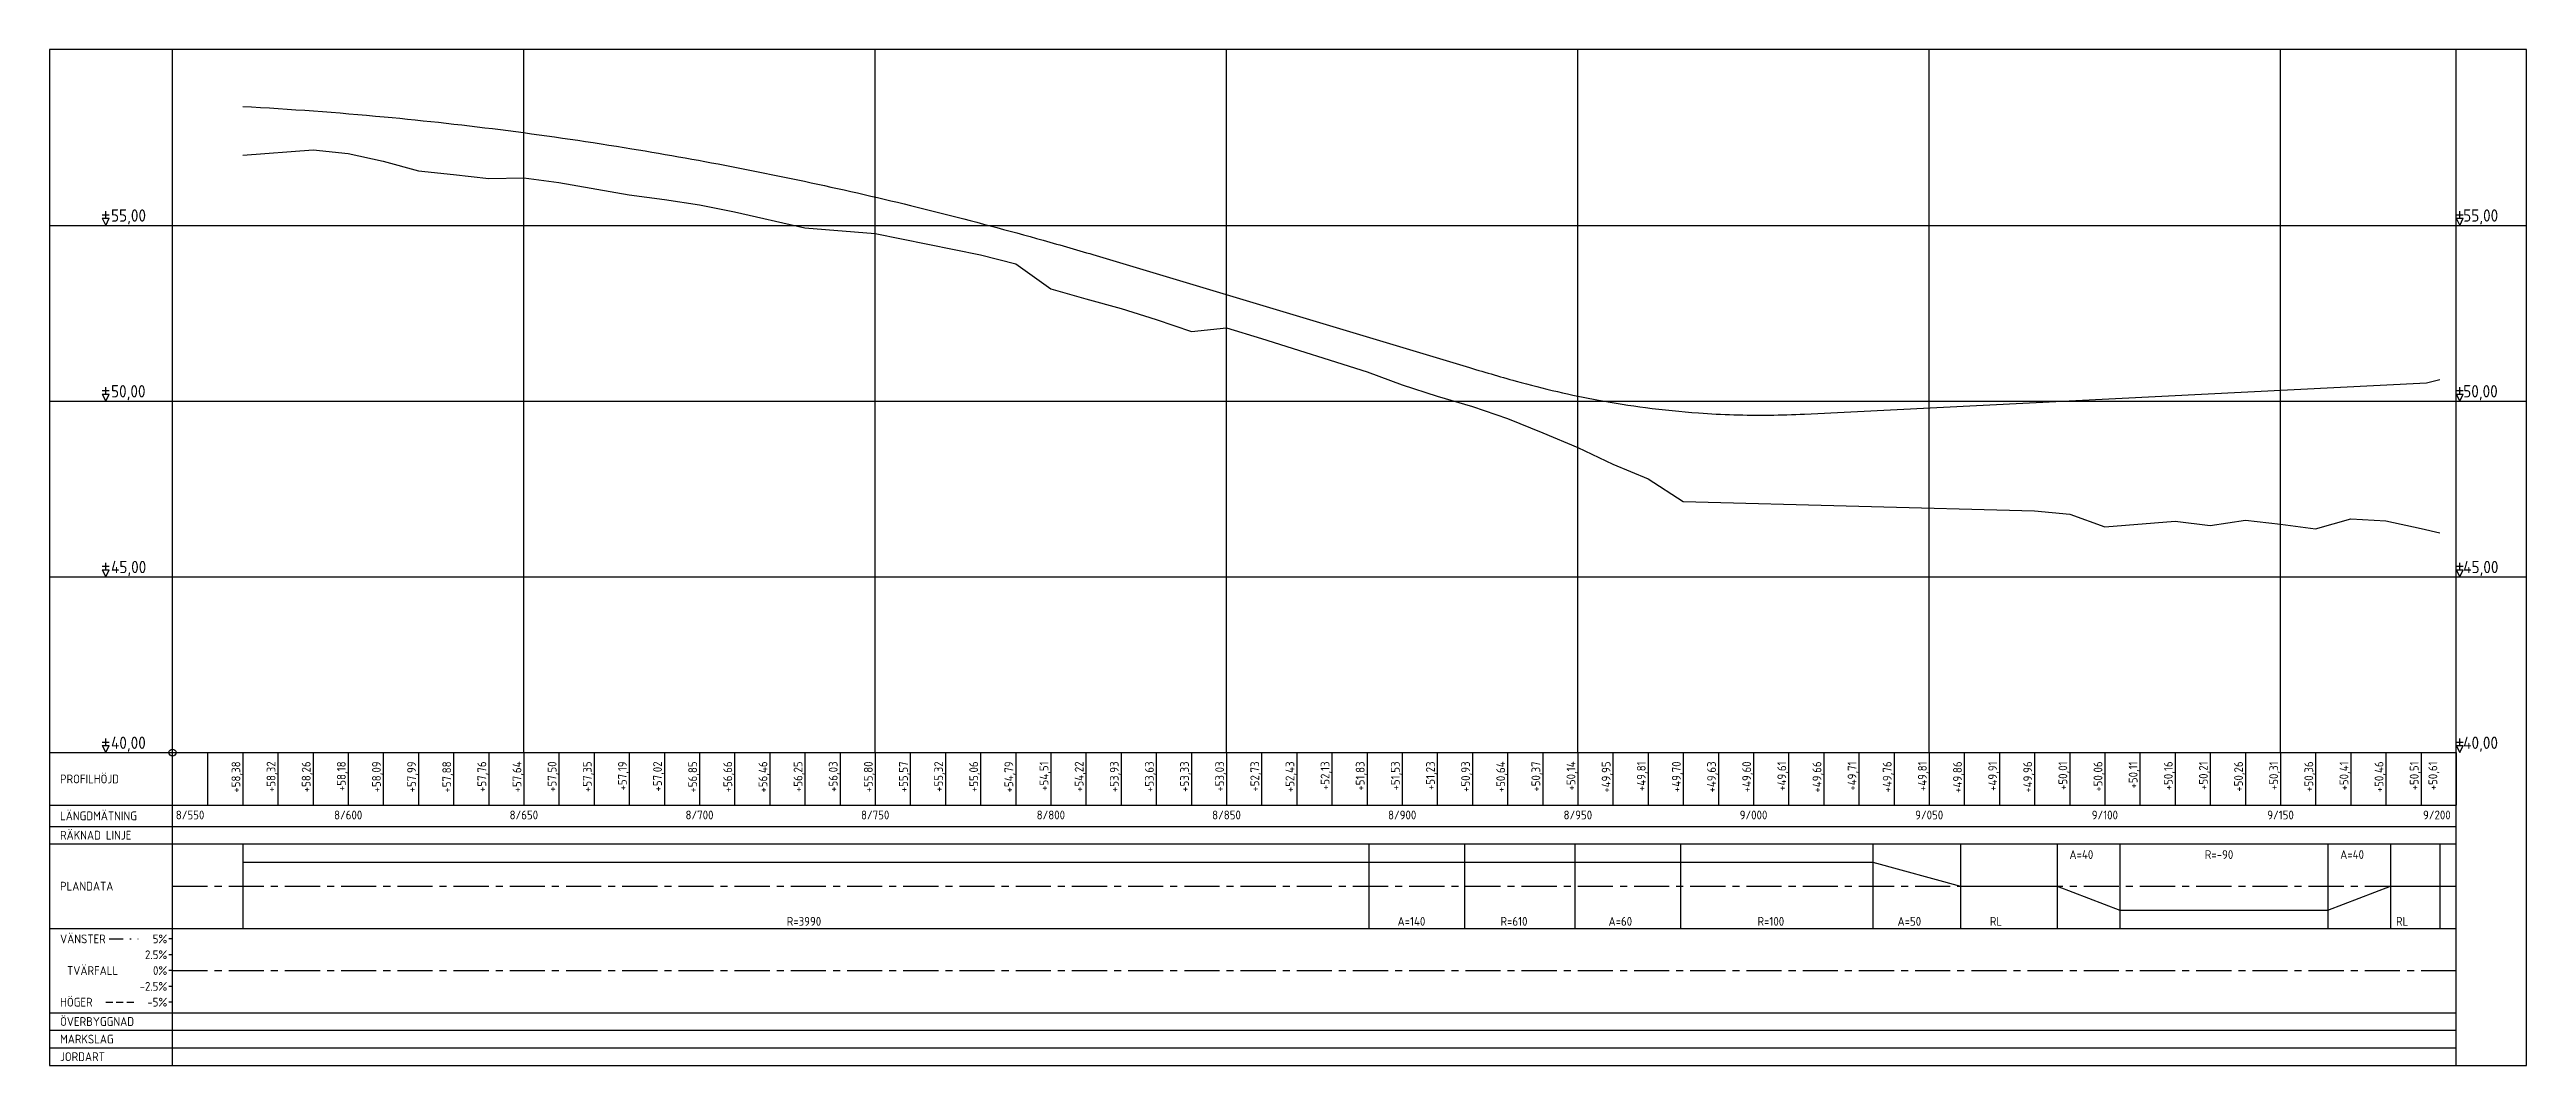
# Model space of a CAD drawing. Header units: metres. Extents: x 166122 to 177816, y 6220705 to 6231023.
# Drawn here: x 170892 to 171597, y 6226764 to 6227053 of the extents above; entities that cross this region are included whole.
import ezdxf
from ezdxf.enums import TextEntityAlignment as Align

# ---------------------------------------------------------------- set-up
doc = ezdxf.new("R2010")
doc.units = ezdxf.units.M
for name, pattern in [('CENTER', [16, 10, -2, 2, -2]), ('DASHED_2', [3, 2, -1]), ('DIVIDE', [10, 4, -2, 0, -2, 0, -2])]:
    doc.linetypes.add(name, pattern=pattern)
doc.layers.add('_NovapointLsNode', color=7, linetype='Continuous', plot=False)
for name, color, linetype in [('M-36-Formular', 8, 'Continuous'), ('M-36-Formular_CL', 1, 'CENTER'), ('M-36-Formular_Linje', 3, 'Continuous'), ('M-36-Formular_Text', 1, 'Continuous'), ('M-36-Plandata_CL', 3, 'Continuous'), ('M-36-Ram', 7, 'Continuous'), ('M-36-Skevning_H', 3, 'DIVIDE'), ('M-36-Skevning_V', 1, 'DASHED_2'), ('M-36-text', 1, 'Continuous'), ('M-36-Vertikalgeometri', 6, 'Continuous'), ('M-36_Skikt999', 4, 'Continuous')]:
    doc.layers.add(name, color=color, linetype=linetype)
doc.styles.add('P_ISO_25', font='iso.shx', dxfattribs={"height": 4})

msp = doc.modelspace()

# ---------------------------------------------------------------- texts
at = {"layer": 'M-36-Formular_Text', "style": 'P_ISO_25'}
for s, p in [('55,00', (170909.5, 6227003.15)), ('55,00', (171579, 6227003.15)), ('50,00', (170909.5, 6226953.15)), ('50,00', (171579, 6226953.15)), ('45,00', (170909.5, 6226903.15)), ('45,00', (171579, 6226903.15)), ('40,00', (170909.5, 6226853.15)), ('40,00', (171579, 6226853.15))]:
    msp.add_text(s, height=3.5, dxfattribs=at).set_placement(p, align=Align.BOTTOM_LEFT)
for s, p in [('RÄKNAD LINJE', (170895, 6226829.65)), ('PLANDATA', (170895, 6226815.15)), ('VÄNSTER', (170895, 6226800.15)), ('TVÄRFALL', (170897, 6226791.15)), ('HÖGER', (170895, 6226782.15)), ('ÖVERBYGGNAD', (170895, 6226776.65)), ('MARKSLAG', (170895, 6226771.65)), ('JORDART', (170895, 6226766.65))]:
    msp.add_text(s, height=2.5, dxfattribs=at).set_placement(p, align=Align.MIDDLE_LEFT)
for s, p in [('5%', (170925.5, 6226800.15)), ('2.5%', (170925.5, 6226795.65)), ('-2.5%', (170925.5, 6226786.65)), ('0%', (170925.5, 6226791.15)), ('-5%', (170925.5, 6226782.15))]:
    msp.add_text(s, height=2.5, dxfattribs=at).set_placement(p, align=Align.MIDDLE_RIGHT)
at = {"layer": 'M-36-text', "style": 'P_ISO_25'}
for s, p in [('+58,38', (170946.3, 6226850.65)), ('+58,32', (170956.3, 6226850.65)), ('+58,26', (170966.3, 6226850.65)), ('+58,18', (170976.3, 6226850.65)), ('+58,09', (170986.3, 6226850.65)), ('+57,99', (170996.3, 6226850.65)), ('+57,88', (171006.3, 6226850.65)), ('+57,76', (171016.3, 6226850.65)), ('+57,64', (171026.3, 6226850.65)), ('+57,50', (171036.3, 6226850.65)), ('+57,35', (171046.3, 6226850.65)), ('+57,19', (171056.3, 6226850.65)), ('+57,02', (171066.3, 6226850.65)), ('+56,85', (171076.3, 6226850.65)), ('+56,66', (171086.3, 6226850.65)), ('+56,46', (171096.3, 6226850.65)), ('+56,25', (171106.3, 6226850.65)), ('+56,03', (171116.3, 6226850.65)), ('+55,80', (171126.3, 6226850.65)), ('+55,57', (171136.3, 6226850.65)), ('+55,32', (171146.3, 6226850.65)), ('+55,06', (171156.3, 6226850.65)), ('+54,79', (171166.3, 6226850.65)), ('+54,51', (171176.3, 6226850.65)), ('+54,22', (171186.3, 6226850.65)), ('+53,93', (171196.3, 6226850.65)), ('+53,63', (171206.3, 6226850.65)), ('+53,33', (171216.3, 6226850.65)), ('+53,03', (171226.3, 6226850.65)), ('+52,73', (171236.3, 6226850.65)), ('+52,43', (171246.3, 6226850.65)), ('+52,13', (171256.3, 6226850.65)), ('+51,83', (171266.3, 6226850.65)), ('+51,53', (171276.3, 6226850.65)), ('+51,23', (171286.3, 6226850.65)), ('+50,93', (171296.3, 6226850.65)), ('+50,64', (171306.3, 6226850.65)), ('+50,37', (171316.3, 6226850.65)), ('+50,14', (171326.3, 6226850.65)), ('+49,95', (171336.3, 6226850.65)), ('+49,81', (171346.3, 6226850.65)), ('+49,70', (171356.3, 6226850.65)), ('+49,63', (171366.3, 6226850.65)), ('+49,60', (171376.3, 6226850.65)), ('+49,61', (171386.3, 6226850.65)), ('+49,66', (171396.3, 6226850.65)), ('+49,71', (171406.3, 6226850.65)), ('+49,76', (171416.3, 6226850.65)), ('+49,81', (171426.3, 6226850.65)), ('+49,86', (171436.3, 6226850.65)), ('+49,91', (171446.3, 6226850.65)), ('+49,96', (171456.3, 6226850.65)), ('+50,01', (171466.3, 6226850.65)), ('+50,06', (171476.3, 6226850.65)), ('+50,11', (171486.3, 6226850.65)), ('+50,16', (171496.3, 6226850.65)), ('+50,21', (171506.3, 6226850.65)), ('+50,26', (171516.3, 6226850.65)), ('+50,31', (171526.3, 6226850.65)), ('+50,36', (171536.3, 6226850.65)), ('+50,41', (171546.3, 6226850.65)), ('+50,46', (171556.3, 6226850.65)), ('+50,51', (171566.3, 6226850.65)), ('+50,61', (171571.61, 6226850.65))]:
    msp.add_text(s, height=2.5, rotation=90.01167, dxfattribs=at).set_placement(p, align=Align.RIGHT)
for s, p in [('PROFILHÖJD', (170895, 6226845.65)), ('LÄNGDMÄTNING', (170895, 6226835.15))]:
    msp.add_text(s, height=2.5, dxfattribs=at).set_placement(p, align=Align.MIDDLE_LEFT)
for s, p in [('8/550', (170932, 6226834.15)), ('8/600', (170977, 6226834.15)), ('8/650', (171027, 6226834.15)), ('8/700', (171077, 6226834.15)), ('8/750', (171127, 6226834.15)), ('8/800', (171177, 6226834.15)), ('8/850', (171227, 6226834.15)), ('8/900', (171277, 6226834.15)), ('8/950', (171327, 6226834.15)), ('9/000', (171377, 6226834.15)), ('9/050', (171427, 6226834.15)), ('9/100', (171477, 6226834.15)), ('9/150', (171527, 6226834.15)), ('9/200', (171571.5, 6226834.15))]:
    msp.add_text(s, height=2.5, dxfattribs=at).set_placement(p, align=Align.CENTER)
for s, p in [('A=40', (171466.93, 6226822.9)), ('R=-90', (171505.45, 6226822.9)), ('A=40', (171543.98, 6226822.9)), ('R=3990', (171101.83, 6226803.9)), ('A=140', (171275.69, 6226803.9)), ('R=610', (171304.99, 6226803.9)), ('A=60', (171335.73, 6226803.9)), ('R=100', (171378.14, 6226803.9)), ('A=50', (171417.99, 6226803.9)), ('RL', (171444.27, 6226803.9)), ('RL', (171559.87, 6226803.9))]:
    msp.add_text(s, height=2.5, dxfattribs=at).set_placement(p)

# ---------------------------------------------------------------- linework, layer by layer
at = {"layer": '_NovapointLsNode'}
msp.add_circle((170927, 6226853.15), 1, dxfattribs=at)
at = {"layer": 'M-36-Formular'}
for p, q in [((170927, 6226853.15), (170927, 6227053.15)), ((170927, 6226764.15), (170927, 6227053.15)), ((171027, 6226853.15), (171027, 6227053.15)), ((171127, 6226853.15), (171127, 6227053.15)), ((171227, 6226853.15), (171227, 6227053.15)), ((171327, 6226853.15), (171327, 6227053.15)), ((171427, 6226853.15), (171427, 6227053.15)), ((171527, 6226853.15), (171527, 6227053.15)), ((171577, 6226764.15), (171577, 6227053.15)), ((170892, 6227003.15), (171597, 6227003.15)), ((170892, 6226953.15), (171597, 6226953.15)), ((170892, 6226903.15), (171597, 6226903.15)), ((170892, 6226853.15), (171577, 6226853.15)), ((170937, 6226853.15), (170937, 6226838.15)), ((170947, 6226853.15), (170947, 6226838.15)), ((170957, 6226853.15), (170957, 6226838.15)), ((170967, 6226853.15), (170967, 6226838.15)), ((170977, 6226853.15), (170977, 6226838.15)), ((170987, 6226853.15), (170987, 6226838.15)), ((170997, 6226853.15), (170997, 6226838.15)), ((171007, 6226853.15), (171007, 6226838.15)), ((171017, 6226853.15), (171017, 6226838.15)), ((171027, 6226853.15), (171027, 6226838.15)), ((171037, 6226853.15), (171037, 6226838.15)), ((171047, 6226853.15), (171047, 6226838.15)), ((171057, 6226853.15), (171057, 6226838.15)), ((171067, 6226853.15), (171067, 6226838.15)), ((171077, 6226853.15), (171077, 6226838.15)), ((171087, 6226853.15), (171087, 6226838.15)), ((171097, 6226853.15), (171097, 6226838.15)), ((171107, 6226853.15), (171107, 6226838.15)), ((171117, 6226853.15), (171117, 6226838.15)), ((171127, 6226853.15), (171127, 6226838.15)), ((171137, 6226853.15), (171137, 6226838.15)), ((171147, 6226853.15), (171147, 6226838.15)), ((171157, 6226853.15), (171157, 6226838.15)), ((171167, 6226853.15), (171167, 6226838.15)), ((171177, 6226853.15), (171177, 6226838.15)), ((171187, 6226853.15), (171187, 6226838.15)), ((171197, 6226853.15), (171197, 6226838.15)), ((171207, 6226853.15), (171207, 6226838.15)), ((171217, 6226853.15), (171217, 6226838.15)), ((171227, 6226853.15), (171227, 6226838.15)), ((171237, 6226853.15), (171237, 6226838.15)), ((171247, 6226853.15), (171247, 6226838.15)), ((171257, 6226853.15), (171257, 6226838.15)), ((171267, 6226853.15), (171267, 6226838.15)), ((171277, 6226853.15), (171277, 6226838.15)), ((171287, 6226853.15), (171287, 6226838.15)), ((171297, 6226853.15), (171297, 6226838.15)), ((171307, 6226853.15), (171307, 6226838.15)), ((171317, 6226853.15), (171317, 6226838.15)), ((171327, 6226853.15), (171327, 6226838.15)), ((171337, 6226853.15), (171337, 6226838.15)), ((171347, 6226853.15), (171347, 6226838.15)), ((171357, 6226853.15), (171357, 6226838.15)), ((171367, 6226853.15), (171367, 6226838.15)), ((171377, 6226853.15), (171377, 6226838.15)), ((171387, 6226853.15), (171387, 6226838.15)), ((171397, 6226853.15), (171397, 6226838.15)), ((171407, 6226853.15), (171407, 6226838.15)), ((171417, 6226853.15), (171417, 6226838.15)), ((171427, 6226853.15), (171427, 6226838.15)), ((171437, 6226853.15), (171437, 6226838.15)), ((171447, 6226853.15), (171447, 6226838.15)), ((171457, 6226853.15), (171457, 6226838.15)), ((171467, 6226853.15), (171467, 6226838.15)), ((171477, 6226853.15), (171477, 6226838.15)), ((171487, 6226853.15), (171487, 6226838.15)), ((171497, 6226853.15), (171497, 6226838.15)), ((171507, 6226853.15), (171507, 6226838.15)), ((171517, 6226853.15), (171517, 6226838.15)), ((171527, 6226853.15), (171527, 6226838.15)), ((171537, 6226853.15), (171537, 6226838.15)), ((171547, 6226853.15), (171547, 6226838.15)), ((171557, 6226853.15), (171557, 6226838.15)), ((171567, 6226853.15), (171567, 6226838.15)), ((171577, 6226853.15), (171577, 6226838.15)), ((170892, 6226838.15), (171577, 6226838.15)), ((170892, 6226832.15), (171577, 6226832.15)), ((170892, 6226827.15), (171577, 6226827.15)), ((170892, 6226803.15), (171577, 6226803.15)), ((170892, 6226779.15), (171577, 6226779.15)), ((170892, 6226774.15), (171577, 6226774.15)), ((170892, 6226769.15), (171577, 6226769.15))]:
    msp.add_line(p, q, dxfattribs=at)
at = {"layer": 'M-36-Formular_CL'}
for p, q in [((170927, 6226815.15), (171577, 6226815.15)), ((170927, 6226800.15), (170926, 6226800.15)), ((170927, 6226795.65), (170926, 6226795.65)), ((170927, 6226791.15), (170926, 6226791.15)), ((170927, 6226786.65), (170926, 6226786.65)), ((170927, 6226791.15), (171577, 6226791.15)), ((170927, 6226782.15), (170926, 6226782.15))]:
    msp.add_line(p, q, dxfattribs=at)
at = {"layer": 'M-36-Formular_Linje'}
for p, q in [((170947, 6226827.15), (170947, 6226803.15)), ((171267.5, 6226827.15), (171267.5, 6226803.15)), ((171294.72, 6226827.15), (171294.72, 6226803.15)), ((171326.1, 6226827.15), (171326.1, 6226803.15)), ((171356.2, 6226827.15), (171356.2, 6226803.15)), ((171410.92, 6226827.15), (171410.92, 6226803.15)), ((171435.92, 6226827.15), (171435.92, 6226803.15)), ((171463.46, 6226827.15), (171463.46, 6226803.15)), ((171481.24, 6226827.15), (171481.24, 6226803.15)), ((171540.51, 6226827.15), (171540.51, 6226803.15)), ((171558.29, 6226827.15), (171558.29, 6226803.15)), ((171572.31, 6226827.15), (171572.31, 6226803.15))]:
    msp.add_line(p, q, dxfattribs=at)
at = {"layer": 'M-36-Formular_Text'}
for p, q in [((170907, 6227006.15), (170909, 6227006.15)), ((170907, 6227005.15), (170909, 6227005.15)), ((170907, 6227005.15), (170908, 6227003.15)), ((170908, 6227005.15), (170908, 6227007.15)), ((170908, 6227003.15), (170909, 6227005.15)), ((171577, 6227006.15), (171579, 6227006.15)), ((171577, 6227005.15), (171579, 6227005.15)), ((171577, 6227005.15), (171578, 6227003.15)), ((171578, 6227005.15), (171578, 6227007.15)), ((171578, 6227003.15), (171579, 6227005.15)), ((170907, 6226956.15), (170909, 6226956.15)), ((170907, 6226955.15), (170909, 6226955.15)), ((170907, 6226955.15), (170908, 6226953.15)), ((170908, 6226955.15), (170908, 6226957.15)), ((170908, 6226953.15), (170909, 6226955.15)), ((171577, 6226956.15), (171579, 6226956.15)), ((171577, 6226955.15), (171579, 6226955.15)), ((171577, 6226955.15), (171578, 6226953.15)), ((171578, 6226955.15), (171578, 6226957.15)), ((171578, 6226953.15), (171579, 6226955.15)), ((170907, 6226906.15), (170909, 6226906.15)), ((170908, 6226905.15), (170908, 6226907.15)), ((171577, 6226906.15), (171579, 6226906.15)), ((171578, 6226905.15), (171578, 6226907.15)), ((170907, 6226905.15), (170909, 6226905.15)), ((170907, 6226905.15), (170908, 6226903.15)), ((170908, 6226903.15), (170909, 6226905.15)), ((171577, 6226905.15), (171579, 6226905.15)), ((171577, 6226905.15), (171578, 6226903.15)), ((171578, 6226903.15), (171579, 6226905.15)), ((170907, 6226856.15), (170909, 6226856.15)), ((170908, 6226855.15), (170908, 6226857.15)), ((171577, 6226856.15), (171579, 6226856.15)), ((171578, 6226855.15), (171578, 6226857.15)), ((170907, 6226855.15), (170909, 6226855.15)), ((170907, 6226855.15), (170908, 6226853.15)), ((170908, 6226853.15), (170909, 6226855.15)), ((171577, 6226855.15), (171579, 6226855.15)), ((171577, 6226855.15), (171578, 6226853.15)), ((171578, 6226853.15), (171579, 6226855.15))]:
    msp.add_line(p, q, dxfattribs=at)
at = {"layer": 'M-36-Plandata_CL'}
msp.add_lwpolyline([(170947, 6226821.95), (171267.5, 6226821.95), (171267.5, 6226821.95), (171294.72, 6226821.95), (171294.72, 6226821.95), (171326.1, 6226821.95), (171326.1, 6226821.95), (171356.2, 6226821.95), (171356.2, 6226821.95), (171410.92, 6226821.95), (171410.92, 6226821.95), (171435.92, 6226815.15), (171435.92, 6226815.15), (171463.46, 6226815.15), (171463.46, 6226815.15), (171481.24, 6226808.35), (171481.24, 6226808.35), (171540.51, 6226808.35), (171540.51, 6226808.35), (171558.29, 6226815.15), (171558.29, 6226815.15), (171572.31, 6226815.15)], dxfattribs=at)
at = {"layer": 'M-36-Ram'}
msp.add_lwpolyline([(170892, 6226764.15), (171597, 6226764.15), (171597, 6227053.15), (170892, 6227053.15)], close=True, dxfattribs=at)
at = {"layer": 'M-36-Skevning_H'}
msp.add_line((170909, 6226800.15), (170919, 6226800.15), dxfattribs=at)
at = {"layer": 'M-36-Skevning_V'}
msp.add_line((170908, 6226782.15), (170917, 6226782.15), dxfattribs=at)
at = {"layer": 'M-36-Vertikalgeometri'}
msp.add_lwpolyline([(170947, 6227036.97, -0.00999), (170987.28, 6227034.02, -0.008653), (171022.52, 6227030.1, -0.008539), (171057.77, 6227024.94, -0.007208), (171087.98, 6227019.53, -0.007088), (171118.19, 6227013.21, -0.006954), (171148.4, 6227005.98, -0.006807), (171178.61, 6226997.83, -0.003345), (171193.71, 6226993.41), (171295.23, 6226962.95, 0.004777), (171309.43, 6226958.84), (171309.43, 6226958.84, 0.010684), (171321.16, 6226955.85, 0.011015), (171332.89, 6226953.41, 0.012924), (171346.29, 6226951.3, 0.014855), (171361.37, 6226949.78, 0.020077), (171381.48, 6226949.17, 0.010039), (171391.53, 6226949.47), (171568.52, 6226958.32), (171572.31, 6226959.27)], format="xyb", dxfattribs=at)
at = {"layer": 'M-36_Skikt999', "flags": 128}
msp.add_lwpolyline([(170947, 6227023.14), (170947.01, 6227023.15), (170967, 6227024.59), (170977, 6227023.58), (170987, 6227021.37), (170997, 6227018.68), (171007, 6227017.57), (171017, 6227016.44), (171027, 6227016.71), (171037, 6227015.37), (171057, 6227011.85), (171067, 6227010.46), (171077, 6227009.01), (171087, 6227007.01), (171107, 6227002.42), (171127, 6227000.8), (171157, 6226994.73), (171167, 6226992.2), (171177, 6226985.07), (171187, 6226982.28), (171197, 6226979.5), (171207, 6226976.32), (171217, 6226972.99), (171227, 6226973.95), (171237, 6226971), (171267, 6226961.44), (171277, 6226957.82), (171287, 6226954.59), (171297, 6226951.57), (171307, 6226948.22), (171317, 6226944.11), (171327, 6226939.96), (171337, 6226935.22), (171347, 6226931.02), (171357, 6226924.55), (171457, 6226921.95), (171467, 6226920.98), (171477, 6226917.39), (171497, 6226918.95), (171507, 6226917.76), (171517, 6226919.27), (171527, 6226918.13), (171537, 6226916.81), (171547, 6226919.63), (171557, 6226919.09), (171567, 6226916.88), (171572.31, 6226915.68)], dxfattribs=at)

msp.set_redraw_order([(e.dxf.handle, doc.entitydb.next_handle()) for e in msp.query("TEXT MTEXT ATTDEF DIMENSION ARC_DIMENSION")])  # texts and dimensions are drawn at this point

doc.saveas('drawing.dxf')
